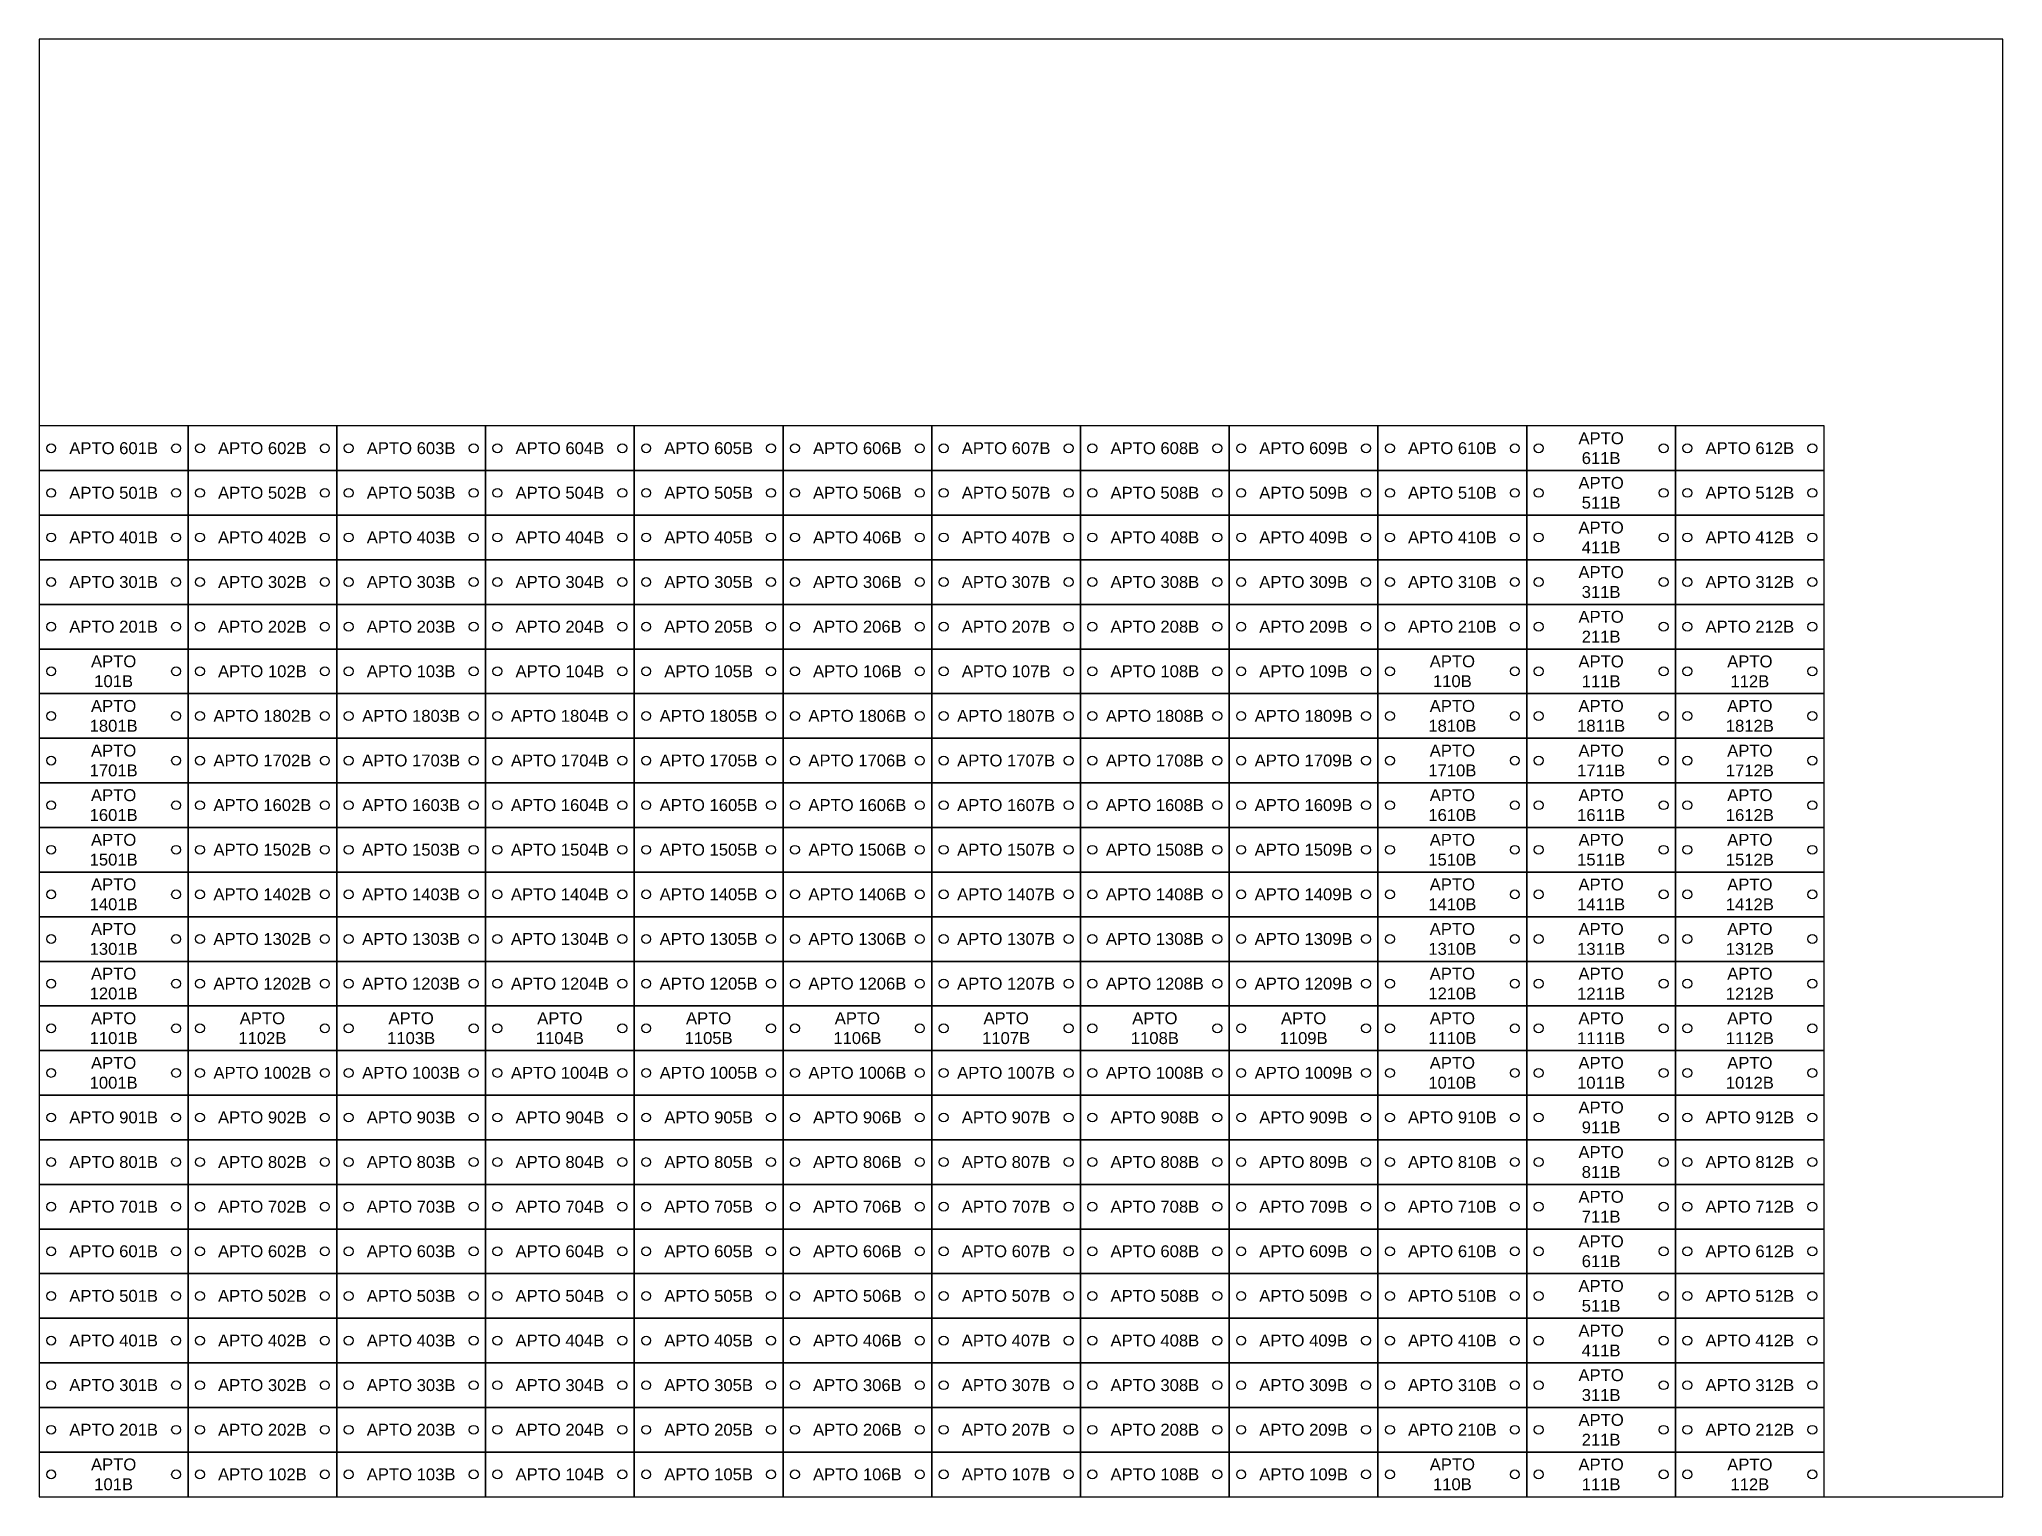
# Model space of a CAD drawing. Header units: metres. Extents: x 0 to 2670, y 0 to 490.
# Drawn here: x 0 to 660, y 0 to 490 of the extents above; entities that cross this region are included whole.
import ezdxf

# ---------------------------------------------------------------- set-up
doc = ezdxf.new("R2010")
doc.units = ezdxf.units.M
doc.layers.get('0').update_dxf_attribs({"linetype": 'CONTINUOUS'})
doc.styles.add('Arial', font='Arial')

msp = doc.modelspace()

# ---------------------------------------------------------------- texts
at = {"color": 0, "char_height": 4, "attachment_point": 5, "style": 'Arial'}
for s, insert, width in [('APTO 611B', (525, 352.5), 27.4444), ('APTO 601B', (25, 352.5), 28.3333), ('APTO 602B', (75, 352.5), 29.2222), ('APTO 603B', (125, 352.5), 29.2222), ('APTO 604B', (175, 352.5), 29.6667), ('APTO 605B', (225, 352.5), 29.2222), ('APTO 606B', (275, 352.5), 29.2222), ('APTO 607B', (325, 352.5), 29.2222), ('APTO 608B', (375, 352.5), 29.2222), ('APTO 609B', (425, 352.5), 29.2222), ('APTO 610B', (475, 352.5), 28.3333), ('APTO 612B', (575, 352.5), 28.3333), ('APTO 501B', (25, 337.5), 28.3333), ('APTO 502B', (75, 337.5), 29.2222), ('APTO 503B', (125, 337.5), 29.2222), ('APTO 504B', (175, 337.5), 29.6667), ('APTO 505B', (225, 337.5), 29.2222), ('APTO 506B', (275, 337.5), 29.2222), ('APTO 507B', (325, 337.5), 29.2222), ('APTO 508B', (375, 337.5), 29.2222), ('APTO 509B', (425, 337.5), 29.2222), ('APTO 510B', (475, 337.5), 28.3333), ('APTO 511B', (525, 337.5), 27.4444), ('APTO 512B', (575, 337.5), 28.3333), ('APTO 401B', (25, 322.5), 28.7778), ('APTO 402B', (75, 322.5), 29.6667), ('APTO 403B', (125, 322.5), 29.6667), ('APTO 404B', (175, 322.5), 30.1111), ('APTO 405B', (225, 322.5), 29.6667), ('APTO 406B', (275, 322.5), 29.6667), ('APTO 407B', (325, 322.5), 29.6667), ('APTO 408B', (375, 322.5), 29.6667), ('APTO 409B', (425, 322.5), 29.6667), ('APTO 410B', (475, 322.5), 28.7778), ('APTO 411B', (525, 322.5), 27.8889), ('APTO 412B', (575, 322.5), 28.7778), ('APTO 311B', (525, 307.5), 27.4444), ('APTO 301B', (25, 307.5), 28.3333), ('APTO 302B', (75, 307.5), 29.2222), ('APTO 303B', (125, 307.5), 29.2222), ('APTO 304B', (175, 307.5), 29.6667), ('APTO 305B', (225, 307.5), 29.2222), ('APTO 306B', (275, 307.5), 29.2222), ('APTO 307B', (325, 307.5), 29.2222), ('APTO 308B', (375, 307.5), 29.2222), ('APTO 309B', (425, 307.5), 29.2222), ('APTO 310B', (475, 307.5), 28.3333), ('APTO 312B', (575, 307.5), 28.3333), ('APTO 211B', (525, 292.5), 27.4444), ('APTO 201B', (25, 292.5), 28.3333), ('APTO 202B', (75, 292.5), 29.2222), ('APTO 203B', (125, 292.5), 29.2222), ('APTO 204B', (175, 292.5), 29.6667), ('APTO 205B', (225, 292.5), 29.2222), ('APTO 206B', (275, 292.5), 29.2222), ('APTO 207B', (325, 292.5), 29.2222), ('APTO 208B', (375, 292.5), 29.2222), ('APTO 209B', (425, 292.5), 29.2222), ('APTO 210B', (475, 292.5), 28.3333), ('APTO 212B', (575, 292.5), 28.3333), ('APTO 101B', (25, 277.5), 27.4444), ('APTO 102B', (75, 277.5), 28.3333), ('APTO 103B', (125, 277.5), 28.3333), ('APTO 104B', (175, 277.5), 28.7778), ('APTO 105B', (225, 277.5), 28.3333), ('APTO 106B', (275, 277.5), 28.3333), ('APTO 107B', (325, 277.5), 28.3333), ('APTO 108B', (375, 277.5), 28.3333), ('APTO 109B', (425, 277.5), 28.3333), ('APTO 110B', (475, 277.5), 27.4444), ('APTO 111B', (525, 277.5), 26.5556), ('APTO 112B', (575, 277.5), 27.4444), ('APTO 1801B', (25, 262.5), 30.5556), ('APTO 1802B', (75, 262.5), 31.4444), ('APTO 1803B', (125, 262.5), 31.4444), ('APTO 1804B', (175, 262.5), 31.8889), ('APTO 1805B', (225, 262.5), 31.4444), ('APTO 1806B', (275, 262.5), 31.4444), ('APTO 1807B', (325, 262.5), 31.4444), ('APTO 1808B', (375, 262.5), 31.4444), ('APTO 1809B', (425, 262.5), 31.4444), ('APTO 1810B', (475, 262.5), 30.5556), ('APTO 1811B', (525, 262.5), 29.6667), ('APTO 1812B', (575, 262.5), 30.5556), ('APTO 1701B', (25, 247.5), 30.5556), ('APTO 1710B', (475, 247.5), 30.5556), ('APTO 1711B', (525, 247.5), 29.6667), ('APTO 1712B', (575, 247.5), 30.5556), ('APTO 1702B', (75, 247.5), 31.4444), ('APTO 1703B', (125, 247.5), 31.4444), ('APTO 1704B', (175, 247.5), 31.8889), ('APTO 1705B', (225, 247.5), 31.4444), ('APTO 1706B', (275, 247.5), 31.4444), ('APTO 1707B', (325, 247.5), 31.4444), ('APTO 1708B', (375, 247.5), 31.4444), ('APTO 1709B', (425, 247.5), 31.4444), ('APTO 1601B', (25, 232.5), 30.5556), ('APTO 1610B', (475, 232.5), 30.5556), ('APTO 1611B', (525, 232.5), 29.6667), ('APTO 1612B', (575, 232.5), 30.5556), ('APTO 1602B', (75, 232.5), 31.4444), ('APTO 1603B', (125, 232.5), 31.4444), ('APTO 1604B', (175, 232.5), 31.8889), ('APTO 1605B', (225, 232.5), 31.4444), ('APTO 1606B', (275, 232.5), 31.4444), ('APTO 1607B', (325, 232.5), 31.4444), ('APTO 1608B', (375, 232.5), 31.4444), ('APTO 1609B', (425, 232.5), 31.4444), ('APTO 1501B', (25, 217.5), 30.5556), ('APTO 1502B', (75, 217.5), 31.4444), ('APTO 1503B', (125, 217.5), 31.4444), ('APTO 1504B', (175, 217.5), 31.8889), ('APTO 1505B', (225, 217.5), 31.4444), ('APTO 1506B', (275, 217.5), 31.4444), ('APTO 1507B', (325, 217.5), 31.4444), ('APTO 1508B', (375, 217.5), 31.4444), ('APTO 1509B', (425, 217.5), 31.4444), ('APTO 1510B', (475, 217.5), 30.5556), ('APTO 1511B', (525, 217.5), 29.6667), ('APTO 1512B', (575, 217.5), 30.5556), ('APTO 1401B', (25, 202.5), 31), ('APTO 1410B', (475, 202.5), 31), ('APTO 1411B', (525, 202.5), 30.1111), ('APTO 1412B', (575, 202.5), 31), ('APTO 1402B', (75, 202.5), 31.8889), ('APTO 1403B', (125, 202.5), 31.8889), ('APTO 1404B', (175, 202.5), 32.3333), ('APTO 1405B', (225, 202.5), 31.8889), ('APTO 1406B', (275, 202.5), 31.8889), ('APTO 1407B', (325, 202.5), 31.8889), ('APTO 1408B', (375, 202.5), 31.8889), ('APTO 1409B', (425, 202.5), 31.8889), ('APTO 1301B', (25, 187.5), 30.5556), ('APTO 1310B', (475, 187.5), 30.5556), ('APTO 1311B', (525, 187.5), 29.6667), ('APTO 1312B', (575, 187.5), 30.5556), ('APTO 1302B', (75, 187.5), 31.4444), ('APTO 1303B', (125, 187.5), 31.4444), ('APTO 1304B', (175, 187.5), 31.8889), ('APTO 1305B', (225, 187.5), 31.4444), ('APTO 1306B', (275, 187.5), 31.4444), ('APTO 1307B', (325, 187.5), 31.4444), ('APTO 1308B', (375, 187.5), 31.4444), ('APTO 1309B', (425, 187.5), 31.4444), ('APTO 1201B', (25, 172.5), 30.5556), ('APTO 1202B', (75, 172.5), 31.4444), ('APTO 1203B', (125, 172.5), 31.4444), ('APTO 1204B', (175, 172.5), 31.8889), ('APTO 1205B', (225, 172.5), 31.4444), ('APTO 1206B', (275, 172.5), 31.4444), ('APTO 1207B', (325, 172.5), 31.4444), ('APTO 1208B', (375, 172.5), 31.4444), ('APTO 1209B', (425, 172.5), 31.4444), ('APTO 1210B', (475, 172.5), 30.5556), ('APTO 1211B', (525, 172.5), 29.6667), ('APTO 1212B', (575, 172.5), 30.5556), ('APTO 1101B', (25, 157.5), 29.6667), ('APTO 1102B', (75, 157.5), 30.5556), ('APTO 1103B', (125, 157.5), 30.5556), ('APTO 1104B', (175, 157.5), 31), ('APTO 1105B', (225, 157.5), 30.5556), ('APTO 1106B', (275, 157.5), 30.5556), ('APTO 1107B', (325, 157.5), 30.5556), ('APTO 1108B', (375, 157.5), 30.5556), ('APTO 1109B', (425, 157.5), 30.5556), ('APTO 1110B', (475, 157.5), 29.6667), ('APTO 1111B', (525, 157.5), 28.7778), ('APTO 1112B', (575, 157.5), 29.6667), ('APTO 1001B', (25, 142.5), 30.5556), ('APTO 1010B', (475, 142.5), 30.5556), ('APTO 1011B', (525, 142.5), 29.6667), ('APTO 1012B', (575, 142.5), 30.5556), ('APTO 1002B', (75, 142.5), 31.4444), ('APTO 1003B', (125, 142.5), 31.4444), ('APTO 1004B', (175, 142.5), 31.8889), ('APTO 1005B', (225, 142.5), 31.4444), ('APTO 1006B', (275, 142.5), 31.4444), ('APTO 1007B', (325, 142.5), 31.4444), ('APTO 1008B', (375, 142.5), 31.4444), ('APTO 1009B', (425, 142.5), 31.4444), ('APTO 911B', (525, 127.5), 27.4444), ('APTO 901B', (25, 127.5), 28.3333), ('APTO 902B', (75, 127.5), 29.2222), ('APTO 903B', (125, 127.5), 29.2222), ('APTO 904B', (175, 127.5), 29.6667), ('APTO 905B', (225, 127.5), 29.2222), ('APTO 906B', (275, 127.5), 29.2222), ('APTO 907B', (325, 127.5), 29.2222), ('APTO 908B', (375, 127.5), 29.2222), ('APTO 909B', (425, 127.5), 29.2222), ('APTO 910B', (475, 127.5), 28.3333), ('APTO 912B', (575, 127.5), 28.3333), ('APTO 801B', (25, 112.5), 28.3333), ('APTO 802B', (75, 112.5), 29.2222), ('APTO 803B', (125, 112.5), 29.2222), ('APTO 804B', (175, 112.5), 29.6667), ('APTO 805B', (225, 112.5), 29.2222), ('APTO 806B', (275, 112.5), 29.2222), ('APTO 807B', (325, 112.5), 29.2222), ('APTO 808B', (375, 112.5), 29.2222), ('APTO 809B', (425, 112.5), 29.2222), ('APTO 810B', (475, 112.5), 28.3333), ('APTO 811B', (525, 112.5), 27.4444), ('APTO 812B', (575, 112.5), 28.3333), ('APTO 701B', (25, 97.5), 28.3333), ('APTO 702B', (75, 97.5), 29.2222), ('APTO 703B', (125, 97.5), 29.2222), ('APTO 704B', (175, 97.5), 29.6667), ('APTO 705B', (225, 97.5), 29.2222), ('APTO 706B', (275, 97.5), 29.2222), ('APTO 707B', (325, 97.5), 29.2222), ('APTO 708B', (375, 97.5), 29.2222), ('APTO 709B', (425, 97.5), 29.2222), ('APTO 710B', (475, 97.5), 28.3333), ('APTO 711B', (525, 97.5), 27.4444), ('APTO 712B', (575, 97.5), 28.3333), ('APTO 611B', (525, 82.5), 27.4444), ('APTO 601B', (25, 82.5), 28.3333), ('APTO 602B', (75, 82.5), 29.2222), ('APTO 603B', (125, 82.5), 29.2222), ('APTO 604B', (175, 82.5), 29.6667), ('APTO 605B', (225, 82.5), 29.2222), ('APTO 606B', (275, 82.5), 29.2222), ('APTO 607B', (325, 82.5), 29.2222), ('APTO 608B', (375, 82.5), 29.2222), ('APTO 609B', (425, 82.5), 29.2222), ('APTO 610B', (475, 82.5), 28.3333), ('APTO 612B', (575, 82.5), 28.3333), ('APTO 511B', (525, 67.5), 27.4444), ('APTO 501B', (25, 67.5), 28.3333), ('APTO 502B', (75, 67.5), 29.2222), ('APTO 503B', (125, 67.5), 29.2222), ('APTO 504B', (175, 67.5), 29.6667), ('APTO 505B', (225, 67.5), 29.2222), ('APTO 506B', (275, 67.5), 29.2222), ('APTO 507B', (325, 67.5), 29.2222), ('APTO 508B', (375, 67.5), 29.2222), ('APTO 509B', (425, 67.5), 29.2222), ('APTO 510B', (475, 67.5), 28.3333), ('APTO 512B', (575, 67.5), 28.3333), ('APTO 401B', (25, 52.5), 28.7778), ('APTO 402B', (75, 52.5), 29.6667), ('APTO 403B', (125, 52.5), 29.6667), ('APTO 404B', (175, 52.5), 30.1111), ('APTO 405B', (225, 52.5), 29.6667), ('APTO 406B', (275, 52.5), 29.6667), ('APTO 407B', (325, 52.5), 29.6667), ('APTO 408B', (375, 52.5), 29.6667), ('APTO 409B', (425, 52.5), 29.6667), ('APTO 410B', (475, 52.5), 28.7778), ('APTO 411B', (525, 52.5), 27.8889), ('APTO 412B', (575, 52.5), 28.7778), ('APTO 311B', (525, 37.5), 27.4444), ('APTO 301B', (25, 37.5), 28.3333), ('APTO 302B', (75, 37.5), 29.2222), ('APTO 303B', (125, 37.5), 29.2222), ('APTO 304B', (175, 37.5), 29.6667), ('APTO 305B', (225, 37.5), 29.2222), ('APTO 306B', (275, 37.5), 29.2222), ('APTO 307B', (325, 37.5), 29.2222), ('APTO 308B', (375, 37.5), 29.2222), ('APTO 309B', (425, 37.5), 29.2222), ('APTO 310B', (475, 37.5), 28.3333), ('APTO 312B', (575, 37.5), 28.3333), ('APTO 211B', (525, 22.5), 27.4444), ('APTO 201B', (25, 22.5), 28.3333), ('APTO 202B', (75, 22.5), 29.2222), ('APTO 203B', (125, 22.5), 29.2222), ('APTO 204B', (175, 22.5), 29.6667), ('APTO 205B', (225, 22.5), 29.2222), ('APTO 206B', (275, 22.5), 29.2222), ('APTO 207B', (325, 22.5), 29.2222), ('APTO 208B', (375, 22.5), 29.2222), ('APTO 209B', (425, 22.5), 29.2222), ('APTO 210B', (475, 22.5), 28.3333), ('APTO 212B', (575, 22.5), 28.3333), ('APTO 101B', (25, 7.5), 27.4444), ('APTO 102B', (75, 7.5), 28.3333), ('APTO 103B', (125, 7.5), 28.3333), ('APTO 104B', (175, 7.5), 28.7778), ('APTO 105B', (225, 7.5), 28.3333), ('APTO 106B', (275, 7.5), 28.3333), ('APTO 107B', (325, 7.5), 28.3333), ('APTO 108B', (375, 7.5), 28.3333), ('APTO 109B', (425, 7.5), 28.3333), ('APTO 110B', (475, 7.5), 27.4444), ('APTO 111B', (525, 7.5), 26.5556), ('APTO 112B', (575, 7.5), 27.4444)]:
    msp.add_mtext(s, dxfattribs=dict(at, insert=insert, width=width))

# ---------------------------------------------------------------- linework, layer by layer
at = {"color": 1}
msp.add_lwpolyline([(0, 0), (660, 0), (660, 490), (0, 490)], close=True, dxfattribs=at)
at = {"color": 5}
for points in [[(0, 345), (50, 345), (50, 360), (0, 360)], [(50, 345), (100, 345), (100, 360), (50, 360)], [(100, 345), (150, 345), (150, 360), (100, 360)], [(150, 345), (200, 345), (200, 360), (150, 360)], [(200, 345), (250, 345), (250, 360), (200, 360)], [(250, 345), (300, 345), (300, 360), (250, 360)], [(300, 345), (350, 345), (350, 360), (300, 360)], [(350, 345), (400, 345), (400, 360), (350, 360)], [(400, 345), (450, 345), (450, 360), (400, 360)], [(450, 345), (500, 345), (500, 360), (450, 360)], [(500, 345), (550, 345), (550, 360), (500, 360)], [(550, 345), (600, 345), (600, 360), (550, 360)], [(0, 330), (50, 330), (50, 345), (0, 345)], [(50, 330), (100, 330), (100, 345), (50, 345)], [(100, 330), (150, 330), (150, 345), (100, 345)], [(150, 330), (200, 330), (200, 345), (150, 345)], [(200, 330), (250, 330), (250, 345), (200, 345)], [(250, 330), (300, 330), (300, 345), (250, 345)], [(300, 330), (350, 330), (350, 345), (300, 345)], [(350, 330), (400, 330), (400, 345), (350, 345)], [(400, 330), (450, 330), (450, 345), (400, 345)], [(450, 330), (500, 330), (500, 345), (450, 345)], [(500, 330), (550, 330), (550, 345), (500, 345)], [(550, 330), (600, 330), (600, 345), (550, 345)], [(0, 315), (50, 315), (50, 330), (0, 330)], [(50, 315), (100, 315), (100, 330), (50, 330)], [(100, 315), (150, 315), (150, 330), (100, 330)], [(150, 315), (200, 315), (200, 330), (150, 330)], [(200, 315), (250, 315), (250, 330), (200, 330)], [(250, 315), (300, 315), (300, 330), (250, 330)], [(300, 315), (350, 315), (350, 330), (300, 330)], [(350, 315), (400, 315), (400, 330), (350, 330)], [(400, 315), (450, 315), (450, 330), (400, 330)], [(450, 315), (500, 315), (500, 330), (450, 330)], [(500, 315), (550, 315), (550, 330), (500, 330)], [(550, 315), (600, 315), (600, 330), (550, 330)], [(0, 300), (50, 300), (50, 315), (0, 315)], [(50, 300), (100, 300), (100, 315), (50, 315)], [(100, 300), (150, 300), (150, 315), (100, 315)], [(150, 300), (200, 300), (200, 315), (150, 315)], [(200, 300), (250, 300), (250, 315), (200, 315)], [(250, 300), (300, 300), (300, 315), (250, 315)], [(300, 300), (350, 300), (350, 315), (300, 315)], [(350, 300), (400, 300), (400, 315), (350, 315)], [(400, 300), (450, 300), (450, 315), (400, 315)], [(450, 300), (500, 300), (500, 315), (450, 315)], [(500, 300), (550, 300), (550, 315), (500, 315)], [(550, 300), (600, 300), (600, 315), (550, 315)], [(0, 285), (50, 285), (50, 300), (0, 300)], [(50, 285), (100, 285), (100, 300), (50, 300)], [(100, 285), (150, 285), (150, 300), (100, 300)], [(150, 285), (200, 285), (200, 300), (150, 300)], [(200, 285), (250, 285), (250, 300), (200, 300)], [(250, 285), (300, 285), (300, 300), (250, 300)], [(300, 285), (350, 285), (350, 300), (300, 300)], [(350, 285), (400, 285), (400, 300), (350, 300)], [(400, 285), (450, 285), (450, 300), (400, 300)], [(450, 285), (500, 285), (500, 300), (450, 300)], [(500, 285), (550, 285), (550, 300), (500, 300)], [(550, 285), (600, 285), (600, 300), (550, 300)], [(0, 270), (50, 270), (50, 285), (0, 285)], [(50, 270), (100, 270), (100, 285), (50, 285)], [(100, 270), (150, 270), (150, 285), (100, 285)], [(150, 270), (200, 270), (200, 285), (150, 285)], [(200, 270), (250, 270), (250, 285), (200, 285)], [(250, 270), (300, 270), (300, 285), (250, 285)], [(300, 270), (350, 270), (350, 285), (300, 285)], [(350, 270), (400, 270), (400, 285), (350, 285)], [(400, 270), (450, 270), (450, 285), (400, 285)], [(450, 270), (500, 270), (500, 285), (450, 285)], [(500, 270), (550, 270), (550, 285), (500, 285)], [(550, 270), (600, 270), (600, 285), (550, 285)], [(0, 255), (50, 255), (50, 270), (0, 270)], [(50, 255), (100, 255), (100, 270), (50, 270)], [(100, 255), (150, 255), (150, 270), (100, 270)], [(150, 255), (200, 255), (200, 270), (150, 270)], [(200, 255), (250, 255), (250, 270), (200, 270)], [(250, 255), (300, 255), (300, 270), (250, 270)], [(300, 255), (350, 255), (350, 270), (300, 270)], [(350, 255), (400, 255), (400, 270), (350, 270)], [(400, 255), (450, 255), (450, 270), (400, 270)], [(450, 255), (500, 255), (500, 270), (450, 270)], [(500, 255), (550, 255), (550, 270), (500, 270)], [(550, 255), (600, 255), (600, 270), (550, 270)], [(0, 240), (50, 240), (50, 255), (0, 255)], [(50, 240), (100, 240), (100, 255), (50, 255)], [(100, 240), (150, 240), (150, 255), (100, 255)], [(150, 240), (200, 240), (200, 255), (150, 255)], [(200, 240), (250, 240), (250, 255), (200, 255)], [(250, 240), (300, 240), (300, 255), (250, 255)], [(300, 240), (350, 240), (350, 255), (300, 255)], [(350, 240), (400, 240), (400, 255), (350, 255)], [(400, 240), (450, 240), (450, 255), (400, 255)], [(450, 240), (500, 240), (500, 255), (450, 255)], [(500, 240), (550, 240), (550, 255), (500, 255)], [(550, 240), (600, 240), (600, 255), (550, 255)], [(0, 225), (50, 225), (50, 240), (0, 240)], [(50, 225), (100, 225), (100, 240), (50, 240)], [(100, 225), (150, 225), (150, 240), (100, 240)], [(150, 225), (200, 225), (200, 240), (150, 240)], [(200, 225), (250, 225), (250, 240), (200, 240)], [(250, 225), (300, 225), (300, 240), (250, 240)], [(300, 225), (350, 225), (350, 240), (300, 240)], [(350, 225), (400, 225), (400, 240), (350, 240)], [(400, 225), (450, 225), (450, 240), (400, 240)], [(450, 225), (500, 225), (500, 240), (450, 240)], [(500, 225), (550, 225), (550, 240), (500, 240)], [(550, 225), (600, 225), (600, 240), (550, 240)], [(0, 210), (50, 210), (50, 225), (0, 225)], [(50, 210), (100, 210), (100, 225), (50, 225)], [(100, 210), (150, 210), (150, 225), (100, 225)], [(150, 210), (200, 210), (200, 225), (150, 225)], [(200, 210), (250, 210), (250, 225), (200, 225)], [(250, 210), (300, 210), (300, 225), (250, 225)], [(300, 210), (350, 210), (350, 225), (300, 225)], [(350, 210), (400, 210), (400, 225), (350, 225)], [(400, 210), (450, 210), (450, 225), (400, 225)], [(450, 210), (500, 210), (500, 225), (450, 225)], [(500, 210), (550, 210), (550, 225), (500, 225)], [(550, 210), (600, 210), (600, 225), (550, 225)], [(0, 195), (50, 195), (50, 210), (0, 210)], [(50, 195), (100, 195), (100, 210), (50, 210)], [(100, 195), (150, 195), (150, 210), (100, 210)], [(150, 195), (200, 195), (200, 210), (150, 210)], [(200, 195), (250, 195), (250, 210), (200, 210)], [(250, 195), (300, 195), (300, 210), (250, 210)], [(300, 195), (350, 195), (350, 210), (300, 210)], [(350, 195), (400, 195), (400, 210), (350, 210)], [(400, 195), (450, 195), (450, 210), (400, 210)], [(450, 195), (500, 195), (500, 210), (450, 210)], [(500, 195), (550, 195), (550, 210), (500, 210)], [(550, 195), (600, 195), (600, 210), (550, 210)], [(0, 180), (50, 180), (50, 195), (0, 195)], [(50, 180), (100, 180), (100, 195), (50, 195)], [(100, 180), (150, 180), (150, 195), (100, 195)], [(150, 180), (200, 180), (200, 195), (150, 195)], [(200, 180), (250, 180), (250, 195), (200, 195)], [(250, 180), (300, 180), (300, 195), (250, 195)], [(300, 180), (350, 180), (350, 195), (300, 195)], [(350, 180), (400, 180), (400, 195), (350, 195)], [(400, 180), (450, 180), (450, 195), (400, 195)], [(450, 180), (500, 180), (500, 195), (450, 195)], [(500, 180), (550, 180), (550, 195), (500, 195)], [(550, 180), (600, 180), (600, 195), (550, 195)], [(0, 165), (50, 165), (50, 180), (0, 180)], [(50, 165), (100, 165), (100, 180), (50, 180)], [(100, 165), (150, 165), (150, 180), (100, 180)], [(150, 165), (200, 165), (200, 180), (150, 180)], [(200, 165), (250, 165), (250, 180), (200, 180)], [(250, 165), (300, 165), (300, 180), (250, 180)], [(300, 165), (350, 165), (350, 180), (300, 180)], [(350, 165), (400, 165), (400, 180), (350, 180)], [(400, 165), (450, 165), (450, 180), (400, 180)], [(450, 165), (500, 165), (500, 180), (450, 180)], [(500, 165), (550, 165), (550, 180), (500, 180)], [(550, 165), (600, 165), (600, 180), (550, 180)], [(0, 150), (50, 150), (50, 165), (0, 165)], [(50, 150), (100, 150), (100, 165), (50, 165)], [(100, 150), (150, 150), (150, 165), (100, 165)], [(150, 150), (200, 150), (200, 165), (150, 165)], [(200, 150), (250, 150), (250, 165), (200, 165)], [(250, 150), (300, 150), (300, 165), (250, 165)], [(300, 150), (350, 150), (350, 165), (300, 165)], [(350, 150), (400, 150), (400, 165), (350, 165)], [(400, 150), (450, 150), (450, 165), (400, 165)], [(450, 150), (500, 150), (500, 165), (450, 165)], [(500, 150), (550, 150), (550, 165), (500, 165)], [(550, 150), (600, 150), (600, 165), (550, 165)], [(0, 135), (50, 135), (50, 150), (0, 150)], [(50, 135), (100, 135), (100, 150), (50, 150)], [(100, 135), (150, 135), (150, 150), (100, 150)], [(150, 135), (200, 135), (200, 150), (150, 150)], [(200, 135), (250, 135), (250, 150), (200, 150)], [(250, 135), (300, 135), (300, 150), (250, 150)], [(300, 135), (350, 135), (350, 150), (300, 150)], [(350, 135), (400, 135), (400, 150), (350, 150)], [(400, 135), (450, 135), (450, 150), (400, 150)], [(450, 135), (500, 135), (500, 150), (450, 150)], [(500, 135), (550, 135), (550, 150), (500, 150)], [(550, 135), (600, 135), (600, 150), (550, 150)], [(0, 120), (50, 120), (50, 135), (0, 135)], [(50, 120), (100, 120), (100, 135), (50, 135)], [(100, 120), (150, 120), (150, 135), (100, 135)], [(150, 120), (200, 120), (200, 135), (150, 135)], [(200, 120), (250, 120), (250, 135), (200, 135)], [(250, 120), (300, 120), (300, 135), (250, 135)], [(300, 120), (350, 120), (350, 135), (300, 135)], [(350, 120), (400, 120), (400, 135), (350, 135)], [(400, 120), (450, 120), (450, 135), (400, 135)], [(450, 120), (500, 120), (500, 135), (450, 135)], [(500, 120), (550, 120), (550, 135), (500, 135)], [(550, 120), (600, 120), (600, 135), (550, 135)], [(0, 105), (50, 105), (50, 120), (0, 120)], [(50, 105), (100, 105), (100, 120), (50, 120)], [(100, 105), (150, 105), (150, 120), (100, 120)], [(150, 105), (200, 105), (200, 120), (150, 120)], [(200, 105), (250, 105), (250, 120), (200, 120)], [(250, 105), (300, 105), (300, 120), (250, 120)], [(300, 105), (350, 105), (350, 120), (300, 120)], [(350, 105), (400, 105), (400, 120), (350, 120)], [(400, 105), (450, 105), (450, 120), (400, 120)], [(450, 105), (500, 105), (500, 120), (450, 120)], [(500, 105), (550, 105), (550, 120), (500, 120)], [(550, 105), (600, 105), (600, 120), (550, 120)], [(0, 90), (50, 90), (50, 105), (0, 105)], [(50, 90), (100, 90), (100, 105), (50, 105)], [(100, 90), (150, 90), (150, 105), (100, 105)], [(150, 90), (200, 90), (200, 105), (150, 105)], [(200, 90), (250, 90), (250, 105), (200, 105)], [(250, 90), (300, 90), (300, 105), (250, 105)], [(300, 90), (350, 90), (350, 105), (300, 105)], [(350, 90), (400, 90), (400, 105), (350, 105)], [(400, 90), (450, 90), (450, 105), (400, 105)], [(450, 90), (500, 90), (500, 105), (450, 105)], [(500, 90), (550, 90), (550, 105), (500, 105)], [(550, 90), (600, 90), (600, 105), (550, 105)], [(0, 75), (50, 75), (50, 90), (0, 90)], [(50, 75), (100, 75), (100, 90), (50, 90)], [(100, 75), (150, 75), (150, 90), (100, 90)], [(150, 75), (200, 75), (200, 90), (150, 90)], [(200, 75), (250, 75), (250, 90), (200, 90)], [(250, 75), (300, 75), (300, 90), (250, 90)], [(300, 75), (350, 75), (350, 90), (300, 90)], [(350, 75), (400, 75), (400, 90), (350, 90)], [(400, 75), (450, 75), (450, 90), (400, 90)], [(450, 75), (500, 75), (500, 90), (450, 90)], [(500, 75), (550, 75), (550, 90), (500, 90)], [(550, 75), (600, 75), (600, 90), (550, 90)], [(0, 60), (50, 60), (50, 75), (0, 75)], [(50, 60), (100, 60), (100, 75), (50, 75)], [(100, 60), (150, 60), (150, 75), (100, 75)], [(150, 60), (200, 60), (200, 75), (150, 75)], [(200, 60), (250, 60), (250, 75), (200, 75)], [(250, 60), (300, 60), (300, 75), (250, 75)], [(300, 60), (350, 60), (350, 75), (300, 75)], [(350, 60), (400, 60), (400, 75), (350, 75)], [(400, 60), (450, 60), (450, 75), (400, 75)], [(450, 60), (500, 60), (500, 75), (450, 75)], [(500, 60), (550, 60), (550, 75), (500, 75)], [(550, 60), (600, 60), (600, 75), (550, 75)], [(0, 45), (50, 45), (50, 60), (0, 60)], [(50, 45), (100, 45), (100, 60), (50, 60)], [(100, 45), (150, 45), (150, 60), (100, 60)], [(150, 45), (200, 45), (200, 60), (150, 60)], [(200, 45), (250, 45), (250, 60), (200, 60)], [(250, 45), (300, 45), (300, 60), (250, 60)], [(300, 45), (350, 45), (350, 60), (300, 60)], [(350, 45), (400, 45), (400, 60), (350, 60)], [(400, 45), (450, 45), (450, 60), (400, 60)], [(450, 45), (500, 45), (500, 60), (450, 60)], [(500, 45), (550, 45), (550, 60), (500, 60)], [(550, 45), (600, 45), (600, 60), (550, 60)], [(0, 30), (50, 30), (50, 45), (0, 45)], [(50, 30), (100, 30), (100, 45), (50, 45)], [(100, 30), (150, 30), (150, 45), (100, 45)], [(150, 30), (200, 30), (200, 45), (150, 45)], [(200, 30), (250, 30), (250, 45), (200, 45)], [(250, 30), (300, 30), (300, 45), (250, 45)], [(300, 30), (350, 30), (350, 45), (300, 45)], [(350, 30), (400, 30), (400, 45), (350, 45)], [(400, 30), (450, 30), (450, 45), (400, 45)], [(450, 30), (500, 30), (500, 45), (450, 45)], [(500, 30), (550, 30), (550, 45), (500, 45)], [(550, 30), (600, 30), (600, 45), (550, 45)], [(0, 15), (50, 15), (50, 30), (0, 30)], [(50, 15), (100, 15), (100, 30), (50, 30)], [(100, 15), (150, 15), (150, 30), (100, 30)], [(150, 15), (200, 15), (200, 30), (150, 30)], [(200, 15), (250, 15), (250, 30), (200, 30)], [(250, 15), (300, 15), (300, 30), (250, 30)], [(300, 15), (350, 15), (350, 30), (300, 30)], [(350, 15), (400, 15), (400, 30), (350, 30)], [(400, 15), (450, 15), (450, 30), (400, 30)], [(450, 15), (500, 15), (500, 30), (450, 30)], [(500, 15), (550, 15), (550, 30), (500, 30)], [(550, 15), (600, 15), (600, 30), (550, 30)], [(0, 0), (50, 0), (50, 15), (0, 15)], [(50, 0), (100, 0), (100, 15), (50, 15)], [(100, 0), (150, 0), (150, 15), (100, 15)], [(150, 0), (200, 0), (200, 15), (150, 15)], [(200, 0), (250, 0), (250, 15), (200, 15)], [(250, 0), (300, 0), (300, 15), (250, 15)], [(300, 0), (350, 0), (350, 15), (300, 15)], [(350, 0), (400, 0), (400, 15), (350, 15)], [(400, 0), (450, 0), (450, 15), (400, 15)], [(450, 0), (500, 0), (500, 15), (450, 15)], [(500, 0), (550, 0), (550, 15), (500, 15)], [(550, 0), (600, 0), (600, 15), (550, 15)]]:
    msp.add_lwpolyline(points, close=True, dxfattribs=at)
at = {"color": 1}
for centre in [(4, 352.5), (46, 352.5), (54, 352.5), (96, 352.5), (104, 352.5), (146, 352.5), (154, 352.5), (196, 352.5), (204, 352.5), (246, 352.5), (254, 352.5), (296, 352.5), (304, 352.5), (346, 352.5), (354, 352.5), (396, 352.5), (404, 352.5), (446, 352.5), (454, 352.5), (496, 352.5), (504, 352.5), (546, 352.5), (554, 352.5), (596, 352.5), (4, 337.5), (46, 337.5), (54, 337.5), (96, 337.5), (104, 337.5), (146, 337.5), (154, 337.5), (196, 337.5), (204, 337.5), (246, 337.5), (254, 337.5), (296, 337.5), (304, 337.5), (346, 337.5), (354, 337.5), (396, 337.5), (404, 337.5), (446, 337.5), (454, 337.5), (496, 337.5), (504, 337.5), (546, 337.5), (554, 337.5), (596, 337.5), (4, 322.5), (46, 322.5), (54, 322.5), (96, 322.5), (104, 322.5), (146, 322.5), (154, 322.5), (196, 322.5), (204, 322.5), (246, 322.5), (254, 322.5), (296, 322.5), (304, 322.5), (346, 322.5), (354, 322.5), (396, 322.5), (404, 322.5), (446, 322.5), (454, 322.5), (496, 322.5), (504, 322.5), (546, 322.5), (554, 322.5), (596, 322.5), (4, 307.5), (46, 307.5), (54, 307.5), (96, 307.5), (104, 307.5), (146, 307.5), (154, 307.5), (196, 307.5), (204, 307.5), (246, 307.5), (254, 307.5), (296, 307.5), (304, 307.5), (346, 307.5), (354, 307.5), (396, 307.5), (404, 307.5), (446, 307.5), (454, 307.5), (496, 307.5), (504, 307.5), (546, 307.5), (554, 307.5), (596, 307.5), (4, 292.5), (46, 292.5), (54, 292.5), (96, 292.5), (104, 292.5), (146, 292.5), (154, 292.5), (196, 292.5), (204, 292.5), (246, 292.5), (254, 292.5), (296, 292.5), (304, 292.5), (346, 292.5), (354, 292.5), (396, 292.5), (404, 292.5), (446, 292.5), (454, 292.5), (496, 292.5), (504, 292.5), (546, 292.5), (554, 292.5), (596, 292.5), (4, 277.5), (46, 277.5), (54, 277.5), (96, 277.5), (104, 277.5), (146, 277.5), (154, 277.5), (196, 277.5), (204, 277.5), (246, 277.5), (254, 277.5), (296, 277.5), (304, 277.5), (346, 277.5), (354, 277.5), (396, 277.5), (404, 277.5), (446, 277.5), (454, 277.5), (496, 277.5), (504, 277.5), (546, 277.5), (554, 277.5), (596, 277.5), (4, 262.5), (46, 262.5), (54, 262.5), (96, 262.5), (104, 262.5), (146, 262.5), (154, 262.5), (196, 262.5), (204, 262.5), (246, 262.5), (254, 262.5), (296, 262.5), (304, 262.5), (346, 262.5), (354, 262.5), (396, 262.5), (404, 262.5), (446, 262.5), (454, 262.5), (496, 262.5), (504, 262.5), (546, 262.5), (554, 262.5), (596, 262.5), (4, 247.5), (46, 247.5), (54, 247.5), (96, 247.5), (104, 247.5), (146, 247.5), (154, 247.5), (196, 247.5), (204, 247.5), (246, 247.5), (254, 247.5), (296, 247.5), (304, 247.5), (346, 247.5), (354, 247.5), (396, 247.5), (404, 247.5), (446, 247.5), (454, 247.5), (496, 247.5), (504, 247.5), (546, 247.5), (554, 247.5), (596, 247.5), (4, 232.5), (46, 232.5), (54, 232.5), (96, 232.5), (104, 232.5), (146, 232.5), (154, 232.5), (196, 232.5), (204, 232.5), (246, 232.5), (254, 232.5), (296, 232.5), (304, 232.5), (346, 232.5), (354, 232.5), (396, 232.5), (404, 232.5), (446, 232.5), (454, 232.5), (496, 232.5), (504, 232.5), (546, 232.5), (554, 232.5), (596, 232.5), (4, 217.5), (46, 217.5), (54, 217.5), (96, 217.5), (104, 217.5), (146, 217.5), (154, 217.5), (196, 217.5), (204, 217.5), (246, 217.5), (254, 217.5), (296, 217.5), (304, 217.5), (346, 217.5), (354, 217.5), (396, 217.5), (404, 217.5), (446, 217.5), (454, 217.5), (496, 217.5), (504, 217.5), (546, 217.5), (554, 217.5), (596, 217.5), (4, 202.5), (46, 202.5), (54, 202.5), (96, 202.5), (104, 202.5), (146, 202.5), (154, 202.5), (196, 202.5), (204, 202.5), (246, 202.5), (254, 202.5), (296, 202.5), (304, 202.5), (346, 202.5), (354, 202.5), (396, 202.5), (404, 202.5), (446, 202.5), (454, 202.5), (496, 202.5), (504, 202.5), (546, 202.5), (554, 202.5), (596, 202.5), (4, 187.5), (46, 187.5), (54, 187.5), (96, 187.5), (104, 187.5), (146, 187.5), (154, 187.5), (196, 187.5), (204, 187.5), (246, 187.5), (254, 187.5), (296, 187.5), (304, 187.5), (346, 187.5), (354, 187.5), (396, 187.5), (404, 187.5), (446, 187.5), (454, 187.5), (496, 187.5), (504, 187.5), (546, 187.5), (554, 187.5), (596, 187.5), (4, 172.5), (46, 172.5), (54, 172.5), (96, 172.5), (104, 172.5), (146, 172.5), (154, 172.5), (196, 172.5), (204, 172.5), (246, 172.5), (254, 172.5), (296, 172.5), (304, 172.5), (346, 172.5), (354, 172.5), (396, 172.5), (404, 172.5), (446, 172.5), (454, 172.5), (496, 172.5), (504, 172.5), (546, 172.5), (554, 172.5), (596, 172.5), (4, 157.5), (46, 157.5), (54, 157.5), (96, 157.5), (104, 157.5), (146, 157.5), (154, 157.5), (196, 157.5), (204, 157.5), (246, 157.5), (254, 157.5), (296, 157.5), (304, 157.5), (346, 157.5), (354, 157.5), (396, 157.5), (404, 157.5), (446, 157.5), (454, 157.5), (496, 157.5), (504, 157.5), (546, 157.5), (554, 157.5), (596, 157.5), (4, 142.5), (46, 142.5), (54, 142.5), (96, 142.5), (104, 142.5), (146, 142.5), (154, 142.5), (196, 142.5), (204, 142.5), (246, 142.5), (254, 142.5), (296, 142.5), (304, 142.5), (346, 142.5), (354, 142.5), (396, 142.5), (404, 142.5), (446, 142.5), (454, 142.5), (496, 142.5), (504, 142.5), (546, 142.5), (554, 142.5), (596, 142.5), (4, 127.5), (46, 127.5), (54, 127.5), (96, 127.5), (104, 127.5), (146, 127.5), (154, 127.5), (196, 127.5), (204, 127.5), (246, 127.5), (254, 127.5), (296, 127.5), (304, 127.5), (346, 127.5), (354, 127.5), (396, 127.5), (404, 127.5), (446, 127.5), (454, 127.5), (496, 127.5), (504, 127.5), (546, 127.5), (554, 127.5), (596, 127.5), (4, 112.5), (46, 112.5), (54, 112.5), (96, 112.5), (104, 112.5), (146, 112.5), (154, 112.5), (196, 112.5), (204, 112.5), (246, 112.5), (254, 112.5), (296, 112.5), (304, 112.5), (346, 112.5), (354, 112.5), (396, 112.5), (404, 112.5), (446, 112.5), (454, 112.5), (496, 112.5), (504, 112.5), (546, 112.5), (554, 112.5), (596, 112.5), (4, 97.5), (46, 97.5), (54, 97.5), (96, 97.5), (104, 97.5), (146, 97.5), (154, 97.5), (196, 97.5), (204, 97.5), (246, 97.5), (254, 97.5), (296, 97.5), (304, 97.5), (346, 97.5), (354, 97.5), (396, 97.5), (404, 97.5), (446, 97.5), (454, 97.5), (496, 97.5), (504, 97.5), (546, 97.5), (554, 97.5), (596, 97.5), (4, 82.5), (46, 82.5), (54, 82.5), (96, 82.5), (104, 82.5), (146, 82.5), (154, 82.5), (196, 82.5), (204, 82.5), (246, 82.5), (254, 82.5), (296, 82.5), (304, 82.5), (346, 82.5), (354, 82.5), (396, 82.5), (404, 82.5), (446, 82.5), (454, 82.5), (496, 82.5), (504, 82.5), (546, 82.5), (554, 82.5), (596, 82.5), (4, 67.5), (46, 67.5), (54, 67.5), (96, 67.5), (104, 67.5), (146, 67.5), (154, 67.5), (196, 67.5), (204, 67.5), (246, 67.5), (254, 67.5), (296, 67.5), (304, 67.5), (346, 67.5), (354, 67.5), (396, 67.5), (404, 67.5), (446, 67.5), (454, 67.5), (496, 67.5), (504, 67.5), (546, 67.5), (554, 67.5), (596, 67.5), (4, 52.5), (46, 52.5), (54, 52.5), (96, 52.5), (104, 52.5), (146, 52.5), (154, 52.5), (196, 52.5), (204, 52.5), (246, 52.5), (254, 52.5), (296, 52.5), (304, 52.5), (346, 52.5), (354, 52.5), (396, 52.5), (404, 52.5), (446, 52.5), (454, 52.5), (496, 52.5), (504, 52.5), (546, 52.5), (554, 52.5), (596, 52.5), (4, 37.5), (46, 37.5), (54, 37.5), (96, 37.5), (104, 37.5), (146, 37.5), (154, 37.5), (196, 37.5), (204, 37.5), (246, 37.5), (254, 37.5), (296, 37.5), (304, 37.5), (346, 37.5), (354, 37.5), (396, 37.5), (404, 37.5), (446, 37.5), (454, 37.5), (496, 37.5), (504, 37.5), (546, 37.5), (554, 37.5), (596, 37.5), (4, 22.5), (46, 22.5), (54, 22.5), (96, 22.5), (104, 22.5), (146, 22.5), (154, 22.5), (196, 22.5), (204, 22.5), (246, 22.5), (254, 22.5), (296, 22.5), (304, 22.5), (346, 22.5), (354, 22.5), (396, 22.5), (404, 22.5), (446, 22.5), (454, 22.5), (496, 22.5), (504, 22.5), (546, 22.5), (554, 22.5), (596, 22.5), (4, 7.5), (46, 7.5), (54, 7.5), (96, 7.5), (104, 7.5), (146, 7.5), (154, 7.5), (196, 7.5), (204, 7.5), (246, 7.5), (254, 7.5), (296, 7.5), (304, 7.5), (346, 7.5), (354, 7.5), (396, 7.5), (404, 7.5), (446, 7.5), (454, 7.5), (496, 7.5), (504, 7.5), (546, 7.5), (554, 7.5), (596, 7.5)]:
    msp.add_circle(centre, 1.5, dxfattribs=at)

msp.set_redraw_order([(e.dxf.handle, doc.entitydb.next_handle()) for e in msp.query("TEXT MTEXT ATTDEF DIMENSION ARC_DIMENSION")])  # texts and dimensions are drawn at this point

doc.saveas('drawing.dxf')
